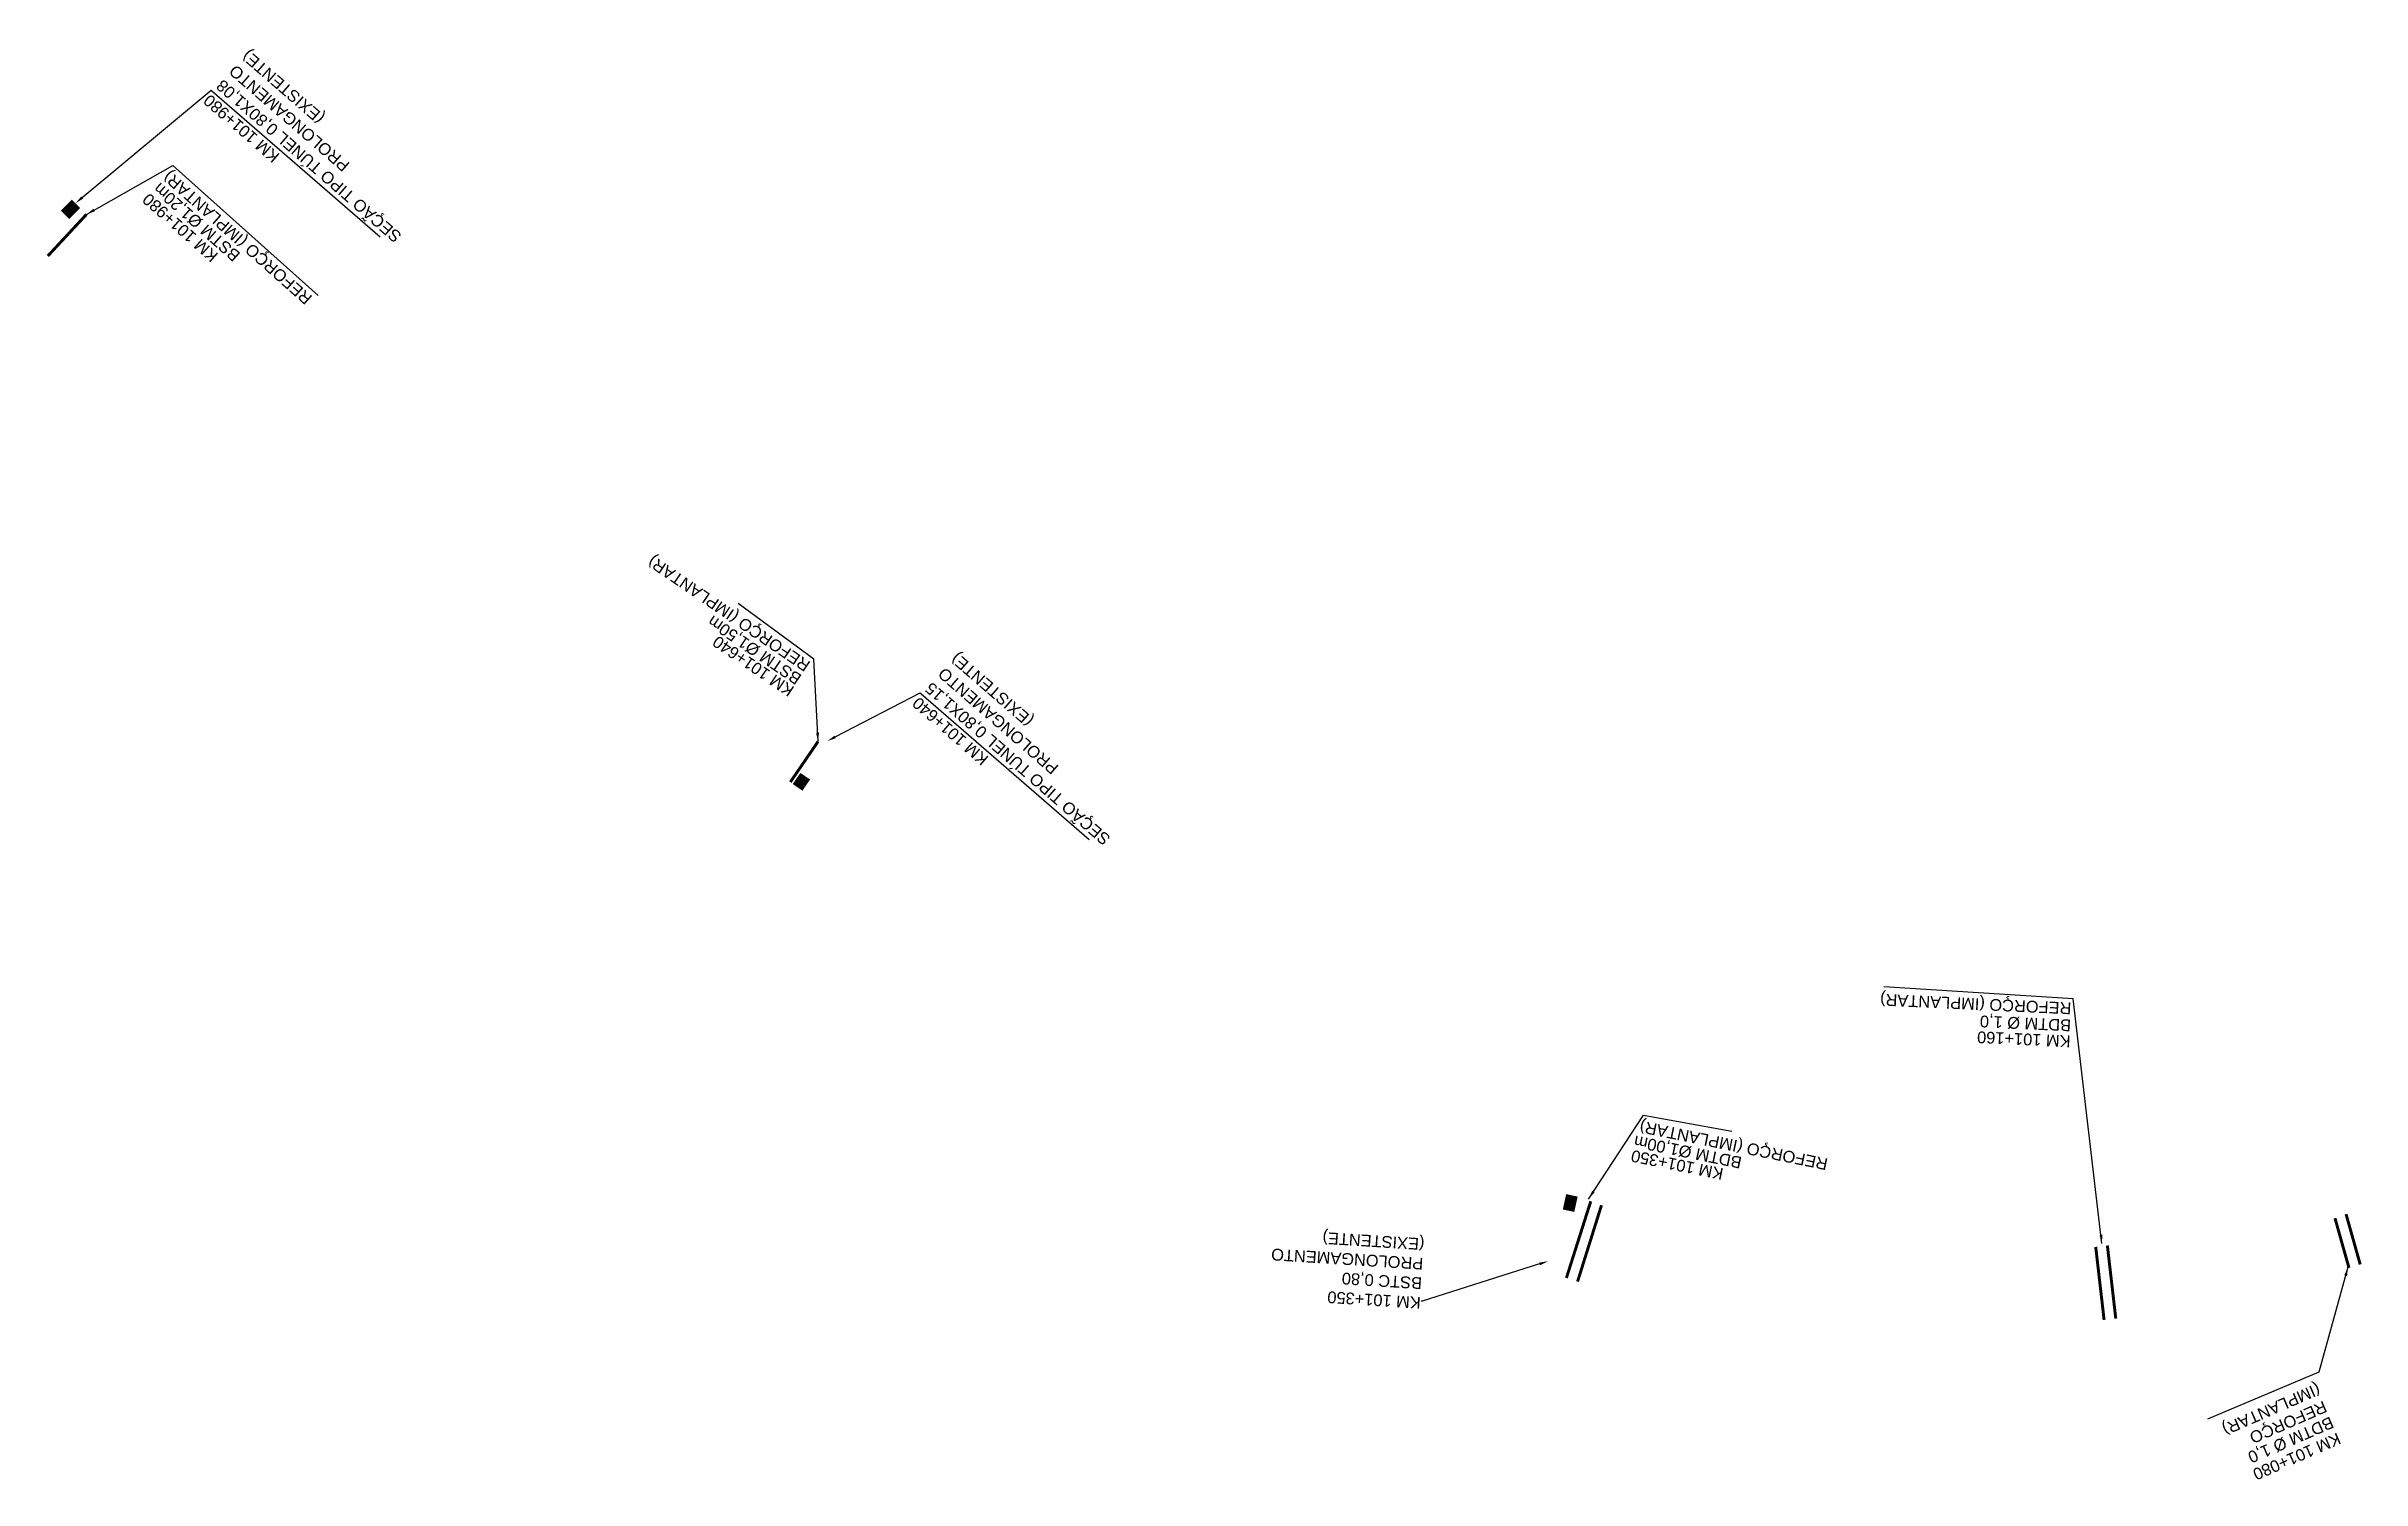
# Model space of a CAD drawing. Header units: metres. Extents: x 290209 to 324422, y 7399791 to 7463837.
# Drawn here: x 290209 to 290998, y 7463349 to 7463837 of the extents above; entities that cross this region are included whole.
import ezdxf
from ezdxf import colors
from ezdxf.entities.mleader import LeaderData, LeaderLine
from ezdxf.math import Vec2, Vec3

# ---------------------------------------------------------------- set-up
doc = ezdxf.new("R2010")
doc.units = ezdxf.units.M
for name, color, linetype in [('_DRENAGEM _TEXTOS_TIC', 2, 'Continuous'), ('_DRENAGEM_PROLONGAMENTO DE BUEIRO-TIC', 23, 'Continuous'), ('BUEIRO_1.0', 50, 'Continuous'), ('BUEIRO_1.2', 50, 'Continuous'), ('BUEIRO_1.5', 50, 'Continuous'), ('BUEIRO_TEXTO', 2, 'Continuous')]:
    doc.layers.add(name, color=color, linetype=linetype)
doc.styles.add('$0$DIM', font='arial.ttf', dxfattribs={"width": 0.8})
doc.styles.add('SIMPLEX', font='simplex.shx')
doc.styles.get("Standard").update_dxf_attribs({"font": 'simplex.shx'})
doc.dimstyles.get("Standard").update_dxf_attribs({"dimtxt": 0.18, "dimasz": 0.18, "dimexe": 0.18, "dimexo": 0.0625, "dimgap": 0.09, "dimtad": 0, "dimtih": 1, "dimtoh": 1, "dimdec": 4, "dimzin": 0, "dimdsep": 46, "dimtxsty": 'Standard', "dimcen": 0.09, "dimadec": 0, "dimazin": 0, "dimtfac": 1, "dimtdec": 4, "dimtofl": 0, "dimtmove": 0, "dimatfit": 3, "dimfxl": 1, "dimtolj": 1, "dimtzin": 0, "dimarcsym": 0})

msp = doc.modelspace()

# ---------------------------------------------------------------- texts
at = {"layer": 'BUEIRO_TEXTO', "style": '$0$DIM'}
for s, rotation, p in [('REFORÇO (IMPLANTAR) ', 138.509625, (290300.159, 7463751.695)), ('KM 101+980', 138.509625, (290268.124, 7463766.147)), ('BSTM Ø1,20m', 138.509625, (290275.649, 7463766.331)), ('REFORÇO (IMPLANTAR) ', 145.778902, (290469.762, 7463627.109)), ('BSTM Ø1,50m', 145.778902, (290466.784, 7463622.627)), ('KM 101+640', 145.778902, (290464.286, 7463618.575)), ('REFORÇO (IMPLANTAR) ', 177.35268, (290898.85, 7463511.317)), ('BDTM Ø 1,0', 177.35268, (290898.732, 7463505.514)), ('KM 101+160', 177.35268, (290898.58, 7463500.087)), ('REFORÇO (IMPLANTAR) ', 168.495364, (290816.098, 7463458.128, -1449.443)), ('KM 101+350', 168.495364, (290780.554, 7463454.826, -724.722)), ('BDTM Ø1,00m', 168.495364, (290786.808, 7463458.663, -724.722)), ('(IMPLANTAR) ', 203.592308, (290982.424, 7463381.803, 724.722)), ('REFORÇO ', 203.592308, (290984.589, 7463375.819, 724.722)), ('BDTM Ø 1,0', 203.592308, (290986.904, 7463370.439)), ('KM 101+080', 203.592308, (290989.322, 7463364.958))]:
    msp.add_text(s, height=4, rotation=rotation, dxfattribs=at).set_placement(p)

# ---------------------------------------------------------------- linework, layer by layer
at = {"layer": '_DRENAGEM_PROLONGAMENTO DE BUEIRO-TIC', "const_width": 4}
for points in [[(290215.675, 7463779.576), (290219.425, 7463783.329)], [(290465.077, 7463584.612), (290467.685, 7463588.411)], [(290728.715, 7463445.667), (290727.569, 7463440.451)]]:
    msp.add_lwpolyline(points, dxfattribs=at)
at = {"layer": 'BUEIRO_1.0', "ltscale": 5, "const_width": 1.005}
for points, elevation in [([(290726.829, 7463417.529), (290735.127, 7463443.632)], 713), ([(290730.638, 7463416.31), (290738.78, 7463442.299)], 713), ([(290988.51, 7463437.903), (290993.271, 7463420.987)], 726.722), ([(290992.279, 7463439.277), (290997.102, 7463422.141)], 726.722)]:
    msp.add_lwpolyline(points, dxfattribs=dict(at, elevation=elevation))
for points in [[(290909.906, 7463403.259), (290907.047, 7463428.13)], [(290913.879, 7463403.716), (290911.021, 7463428.586)]]:
    msp.add_lwpolyline(points, dxfattribs=at)
at = {"layer": 'BUEIRO_1.2', "ltscale": 5, "const_width": 1.005, "elevation": 728.722}
msp.add_lwpolyline([(290222.984, 7463779.742), (290209.802, 7463765.565)], dxfattribs=at)
at = {"layer": 'BUEIRO_1.5', "ltscale": 5, "const_width": 1.005, "elevation": 712.722}
msp.add_lwpolyline([(290462.619, 7463586.41), (290472.034, 7463600.212)], dxfattribs=at)

msp.set_redraw_order([(e.dxf.handle, doc.entitydb.next_handle()) for e in msp.query("TEXT MTEXT ATTDEF DIMENSION ARC_DIMENSION")])  # texts and dimensions are drawn at this point

# ---------------------------------------------------------------- leaders
at = {"layer": '_DRENAGEM _TEXTOS_TIC', "color": 2, "linetype": 'Continuous', "lineweight": -3}
ml = msp.add_multileader_mtext('Standard', dxfattribs=at)
ml.set_content('{\\fArial|b0|i0|c0|p34;\\C256;KM 101+980\\PSEÇÃO TIPO TÚNEL 0,80X1,08\\PPROLONGAMENTO\\P(EXISTENTE)}', color=2, style='SIMPLEX')
ml.set_leader_properties(color=256)
ml.build(insert=Vec2(0, 0))
ml.multileader.update_dxf_attribs({"text_right_attachment_type": 6, "dogleg_length": 0.36, "arrow_head_size": 3})
ctx = ml.context
ctx.base_point, ctx.arrow_head_size, ctx.landing_gap_size, ctx.plane_origin, ctx.plane_x_axis, ctx.plane_y_axis = Vec3(290324.982, 7463766.961), 3, 0.09, Vec3(290578.84, 7464094.451), Vec3(-0.7550988, 0.655611), Vec3(-0.655611, -0.7550988)
ctx.right_attachment, ctx.text_align_type = 6, 2
notes = []
notes.append((ctx, [(1, (1, 1, 0), (290265.439, 7463822.086), (0.7550988, -0.655611), 0.36, [(0, [(290219.217, 7463783.537)], 0, [])])]))
ctx.mtext.insert, ctx.mtext.text_direction, ctx.mtext.rotation, ctx.mtext.width, ctx.mtext.defined_height, ctx.mtext.alignment, ctx.mtext.flow_direction = Vec3(290262.385, 7463817.883), Vec3(-0.7550988, 0.655611), 2.4266011, 111.77672, 31.932, 3, 5
ml = msp.add_multileader_mtext('Standard', dxfattribs=at)
ml.set_content('{\\fArial|b0|i0|c0|p34;\\C256;KM 101+640\\PSEÇÃO TIPO TÚNEL 0,80X1,15\\PPROLONGAMENTO\\P(EXISTENTE)}', color=2, style='SIMPLEX')
ml.set_leader_properties(color=256)
ml.build(insert=Vec2(0, 0))
ml.multileader.update_dxf_attribs({"text_right_attachment_type": 6, "dogleg_length": 0.36, "arrow_head_size": 3})
ctx = ml.context
ctx.base_point, ctx.arrow_head_size, ctx.landing_gap_size, ctx.plane_origin, ctx.plane_x_axis, ctx.plane_y_axis = Vec3(290566.363, 7463561.706), 3, 0.09, Vec3(290829.278, 7463898.691), Vec3(-0.7550988, 0.655611), Vec3(-0.655611, -0.7550988)
ctx.right_attachment, ctx.text_align_type = 6, 2
notes.append((ctx, [(1, (1, 1, 0), (290506.804, 7463616.846), (0.7550988, -0.655611), 0.36, [(0, [(290475.218, 7463600.38)], 0, [])])]))
ctx.mtext.insert, ctx.mtext.text_direction, ctx.mtext.rotation, ctx.mtext.width, ctx.mtext.defined_height, ctx.mtext.alignment, ctx.mtext.flow_direction = Vec3(290503.75, 7463612.643), Vec3(-0.7550988, 0.655611), 2.4266011, 111.77672, 31.932, 3, 5
ml = msp.add_multileader_mtext('Standard', dxfattribs=at)
ml.set_content('{\\fArial|b0|i0|c0|p34;\\C256;KM 101+350\\PBSTC 0,80\\PPROLONGAMENTO\\P(EXISTENTE)}', color=2, style='SIMPLEX')
ml.set_leader_properties(color=256)
ml.build(insert=Vec2(0, 0))
ml.multileader.update_dxf_attribs({"text_right_attachment_type": 6, "dogleg_length": 0.36, "arrow_head_size": 3})
ctx = ml.context
ctx.base_point, ctx.arrow_head_size, ctx.landing_gap_size, ctx.plane_origin, ctx.plane_x_axis, ctx.plane_y_axis = Vec3(290677.371, 7463409.628), 3, 0.09, Vec3(290890.641, 7463803.382), Vec3(-0.9980433, 0.0625264), Vec3(-0.0625264, -0.9980433)
ctx.right_attachment = 6
notes.append((ctx, [(0, (1, 1, 0), (290677.731, 7463409.606), (-0.9980433, 0.0625264), 0.36, [(0, [(290720.553, 7463423.225)], 0, [])])]))
ctx.mtext.insert, ctx.mtext.text_direction, ctx.mtext.rotation, ctx.mtext.width, ctx.mtext.defined_height, ctx.mtext.flow_direction = Vec3(290677.12, 7463407.051), Vec3(-0.9980433, 0.0625264), 3.0790254, 111.77672, 31.932, 5
at = {"layer": 'BUEIRO_TEXTO'}
for points in [[(290222.984, 7463779.742, 1429.722), (290252.34, 7463796.37, 1429.722), (290301.852, 7463752.083, 1429.722)], [(290472.034, 7463600.212, 1429.722), (290470.662, 7463628.269, 1429.722), (290444.807, 7463647.199, 1429.722)], [(290909.173, 7463429.232, 724.722), (290899.357, 7463512.542, 724.722), (290834.926, 7463516.664, 724.722)], [(290734.365, 7463444.413), (290753.117, 7463473.028), (290783.15, 7463467.53)], [(290992.941, 7463421.238), (290983.041, 7463385.422), (290945.117, 7463369.483)]]:
    msp.add_leader(points, dimstyle='Standard', override={"dimasz": 3}, dxfattribs=at)
for ctx, leaders in notes:
    for number, flags, end, landing, length, lines in leaders:
        leader = LeaderData()
        leader.index, (leader.has_last_leader_line, leader.has_dogleg_vector, leader.attachment_direction) = number, flags
        leader.last_leader_point, leader.dogleg_vector, leader.dogleg_length = Vec3(end), Vec3(landing), length
        for number, points, colour, breaks in lines:
            line = LeaderLine()
            line.index, line.vertices, line.color, line.breaks = number, Vec3.list(points), colors.encode_raw_color(colour), breaks
            leader.lines.append(line)
        ctx.leaders.append(leader)

doc.saveas('drawing.dxf')
